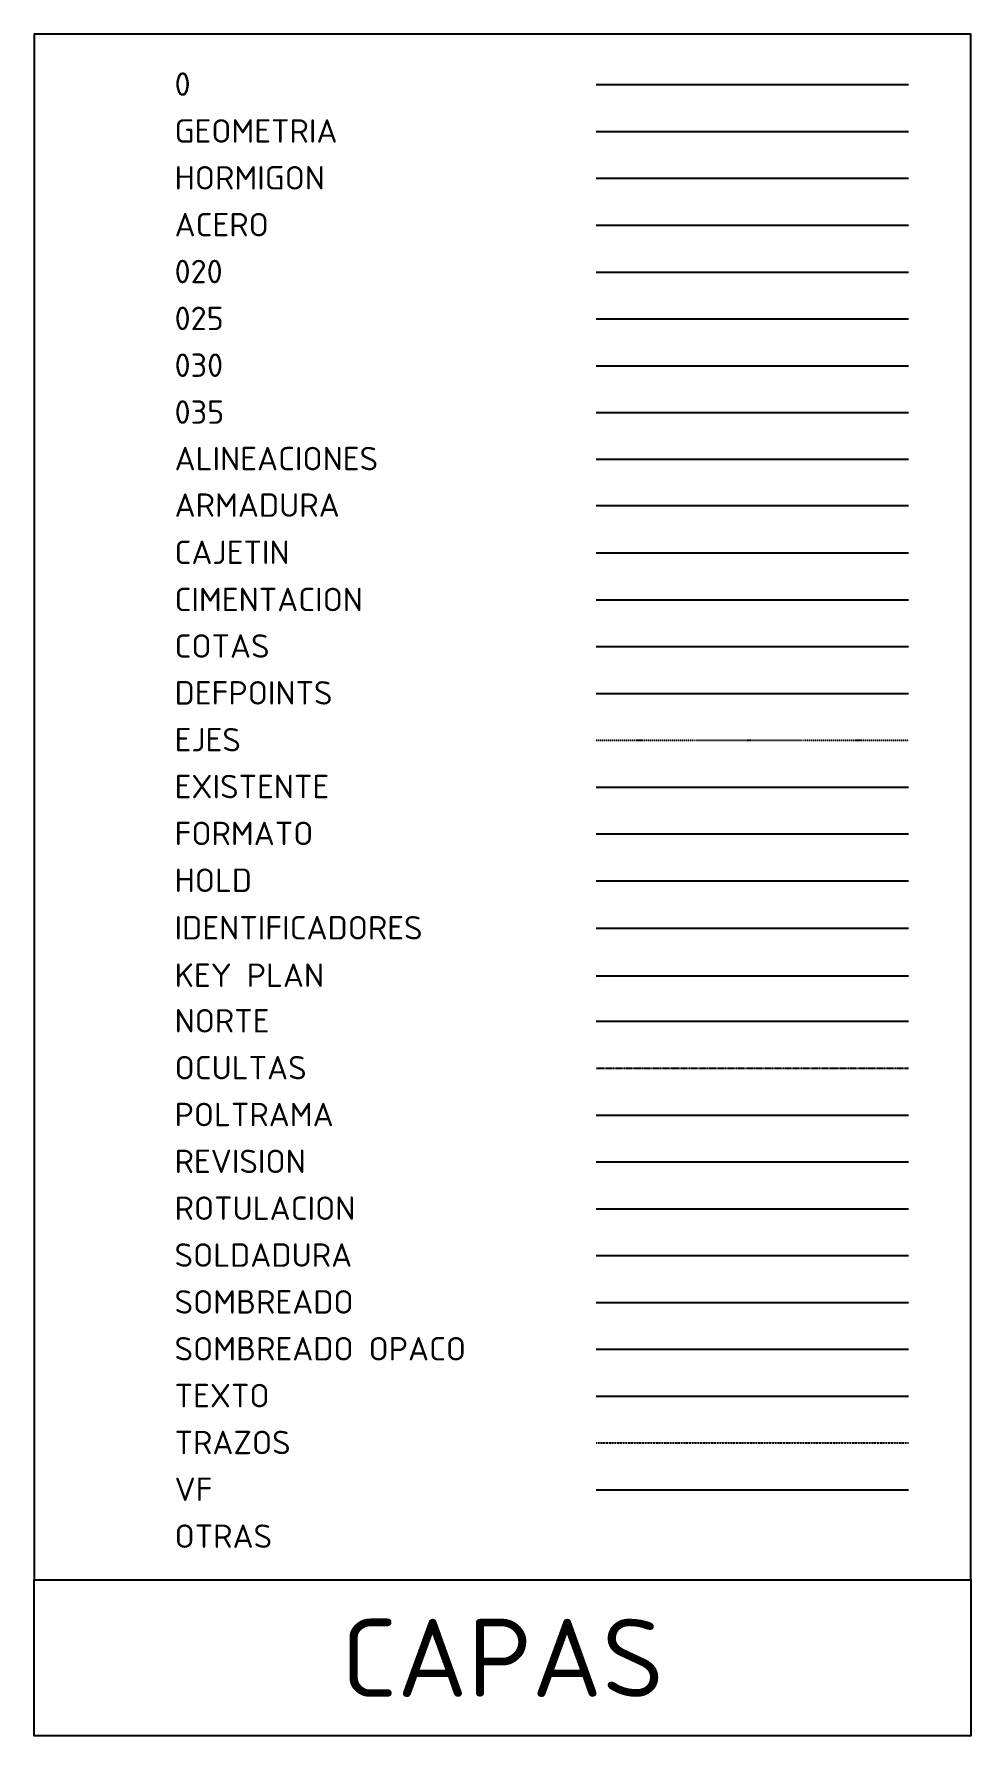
# Model space of a CAD drawing. Header units: millimetres. Extents: x 9508 to 4213564, y -7782 to 156074.
# Drawn here: x 9780 to 39780, y 67151 to 121641 of the extents above; entities that cross this region are included whole.
import ezdxf

# ---------------------------------------------------------------- set-up
doc = ezdxf.new("R2010")
doc.units = ezdxf.units.MM
for name, pattern in [('LÍNEAS_OCULTAS2', [4.7625, 3.175, -1.5875]), ('TRAZO_Y_PUNTO2', [12.7, 6.35, -3.175, 0, -3.175]), ('TRAZOS2', [9.525, 6.35, -3.175])]:
    doc.linetypes.add(name, pattern=pattern)
for name, color, linetype in [('020', 4, 'Continuous'), ('025', 5, 'Continuous'), ('030', 6, 'Continuous'), ('035', 7, 'Continuous'), ('ACERO', 3, 'Continuous'), ('ALINEACIONES', 30, 'Continuous'), ('ARMADURA', 6, 'Continuous'), ('CAJETIN', 7, 'Continuous'), ('CIMENTACION', 7, 'Continuous'), ('COTAS', 2, 'Continuous'), ('EJES', 9, 'TRAZO_Y_PUNTO2'), ('EXISTENTE', 253, 'Continuous'), ('FORMATO', 7, 'Continuous'), ('GEOMETRIA', 2, 'Continuous'), ('HOLD', 20, 'Continuous'), ('HORMIGON', 1, 'Continuous'), ('IDENTIFICADORES', 1, 'Continuous'), ('KEY PLAN', 7, 'Continuous'), ('NORTE', 30, 'Continuous'), ('OCULTAS', 1, 'LÍNEAS_OCULTAS2'), ('ROTULACION', 2, 'Continuous'), ('SOLDADURA', 1, 'Continuous'), ('SOMBREADO', 8, 'Continuous'), ('SOMBREADO OPACO', 253, 'Continuous'), ('TEXTO', 30, 'Continuous'), ('TRAZOS', 1, 'TRAZOS2')]:
    doc.layers.add(name, color=color, linetype=linetype)
doc.layers.add('POLTRAMA', color=8, linetype='Continuous', plot=False)
doc.layers.add('VF', color=7, linetype='Continuous', plot=False)
doc.layers.add('REVISION', color=1, linetype='Continuous', true_color=0xff0000)
doc.styles.add('TEX_1-1000', font='isocpeur.ttf', dxfattribs={"height": 2000})
doc.styles.add('TEX_1-300', font='isocpeur.ttf', dxfattribs={"height": 600})

msp = doc.modelspace()

# ---------------------------------------------------------------- texts
at = {"layer": 'TEXTO'}
for s, insert, char_height, width, attachment_point, style in [('0', (14280.1, 120412.7), 750, 6413.103, 1, 'TEX_1-300'), ('GEOMETRIA', (14280.1, 118912.7), 750, 6413.103, 1, 'TEX_1-300'), ('HORMIGON', (14280.1, 117412.7), 750, 6413.103, 1, 'TEX_1-300'), ('ACERO', (14280.1, 115912.7), 750, 6413.103, 1, 'TEX_1-300'), ('020', (14280.1, 114412.7), 750, 6413.103, 1, 'TEX_1-300'), ('025', (14280.1, 112912.7), 750, 6413.103, 1, 'TEX_1-300'), ('030', (14280.1, 111412.7), 750, 6413.103, 1, 'TEX_1-300'), ('035', (14280.1, 109912.2), 750, 6413.103, 1, 'TEX_1-300'), ('ALINEACIONES', (14280.1, 108422.9), 750, 6413.103, 1, 'TEX_1-300'), ('ARMADURA', (14280.1, 106933.6), 750, 6413.103, 1, 'TEX_1-300'), ('CAJETIN', (14280.1, 105422.9), 750, 6413.103, 1, 'TEX_1-300'), ('CIMENTACION', (14280.1, 103912.2), 750, 6413.103, 1, 'TEX_1-300'), ('COTAS', (14280.1, 102422.9), 750, 6413.103, 1, 'TEX_1-300'), ('DEFPOINTS', (14280.1, 100922.9), 750, 6413.103, 1, 'TEX_1-300'), ('EJES', (14280.1, 99422.9), 750, 6413.103, 1, 'TEX_1-300'), ('EXISTENTE', (14280.1, 97922.9), 750, 6413.103, 1, 'TEX_1-300'), ('FORMATO', (14280.1, 96422.9), 750, 6413.103, 1, 'TEX_1-300'), ('HOLD', (14280.1, 94922.9), 750, 6413.103, 1, 'TEX_1-300'), ('IDENTIFICADORES', (14280.1, 93402.4), 750, 6413.103, 1, 'TEX_1-300'), ('KEY PLAN', (14280.1, 91882), 750, 6413.103, 1, 'TEX_1-300'), ('NORTE', (14280.1, 90422.9), 750, 3599.788, 1, 'TEX_1-300'), ('OCULTAS', (14280.1, 88922.9), 750, 6413.103, 1, 'TEX_1-300'), ('POLTRAMA', (14280.1, 87422.9), 750, 6413.103, 1, 'TEX_1-300'), ('REVISION', (14280.1, 85922.9), 750, 6413.103, 1, 'TEX_1-300'), ('ROTULACION', (14280.1, 84422.9), 750, 6413.103, 1, 'TEX_1-300'), ('SOLDADURA', (14280.1, 82922.9), 750, 6413.103, 1, 'TEX_1-300'), ('SOMBREADO', (14280.1, 81422.9), 750, 6413.103, 1, 'TEX_1-300'), ('SOMBREADO OPACO', (14280.1, 79922.9), 750, 12482.147, 1, 'TEX_1-300'), ('TEXTO', (14280.1, 78422.9), 750, 6413.103, 1, 'TEX_1-300'), ('TRAZOS', (14280.1, 76922.9), 750, 6413.103, 1, 'TEX_1-300'), ('VF', (14280.1, 75422.9), 750, 6413.103, 1, 'TEX_1-300'), ('OTRAS', (14280.1, 73922.9), 750, 6413.103, 1, 'TEX_1-300'), ('CAPAS', (24780.1, 69651.2), 2500, 26701.248, 5, 'TEX_1-1000')]:
    msp.add_mtext(s, dxfattribs=dict(at, insert=insert, char_height=char_height, width=width, attachment_point=attachment_point, style=style))

# ---------------------------------------------------------------- linework, layer by layer
msp.add_line((27780.1, 120021.8), (37780.1, 120021.8))
at = {"layer": '020'}
msp.add_line((27780.1, 114021.8), (37780.1, 114021.8), dxfattribs=at)
at = {"layer": '025'}
msp.add_line((27780.1, 112521.8), (37780.1, 112521.8), dxfattribs=at)
at = {"layer": '030'}
msp.add_line((27780.1, 111021.8), (37780.1, 111021.8), dxfattribs=at)
at = {"layer": '035'}
msp.add_line((27780.1, 109521.3), (37780.1, 109521.3), dxfattribs=at)
at = {"layer": 'ACERO'}
msp.add_line((27780.1, 115521.8), (37780.1, 115521.8), dxfattribs=at)
at = {"layer": 'ALINEACIONES'}
msp.add_line((27780.1, 108032), (37780.1, 108032), dxfattribs=at)
at = {"layer": 'ARMADURA'}
msp.add_line((27780.1, 106542.8), (37780.1, 106542.8), dxfattribs=at)
at = {"layer": 'CAJETIN'}
msp.add_line((27780.1, 105032), (37780.1, 105032), dxfattribs=at)
for points in [[(9780.1, 72151.2), (39780.1, 72151.2), (39780.1, 121640.9), (9780.1, 121640.9)], [(9780.1, 72151.2), (39780.1, 72151.2), (39780.1, 67151.2), (9780.1, 67151.2), (9780.1, 72151.2)]]:
    msp.add_lwpolyline(points, close=True, dxfattribs=at)
at = {"layer": 'CIMENTACION'}
msp.add_line((27780.1, 103521.3), (37780.1, 103521.3), dxfattribs=at)
at = {"layer": 'COTAS'}
msp.add_line((27780.1, 102032), (37780.1, 102032), dxfattribs=at)
at = {"layer": 'Defpoints'}
msp.add_line((27780.1, 100532), (37780.1, 100532), dxfattribs=at)
at = {"layer": 'EJES'}
msp.add_line((27780.1, 99032), (37780.1, 99032), dxfattribs=at)
at = {"layer": 'EXISTENTE'}
msp.add_line((27780.1, 97532), (37780.1, 97532), dxfattribs=at)
at = {"layer": 'FORMATO'}
msp.add_line((27780.1, 96032), (37780.1, 96032), dxfattribs=at)
at = {"layer": 'GEOMETRIA'}
msp.add_line((27780.1, 118521.8), (37780.1, 118521.8), dxfattribs=at)
at = {"layer": 'HOLD'}
msp.add_line((27780.1, 94532), (37780.1, 94532), dxfattribs=at)
at = {"layer": 'HORMIGON'}
msp.add_line((27780.1, 117021.8), (37780.1, 117021.8), dxfattribs=at)
at = {"layer": 'IDENTIFICADORES'}
msp.add_line((27780.1, 93011.6), (37780.1, 93011.6), dxfattribs=at)
at = {"layer": 'KEY PLAN'}
msp.add_line((27780.1, 91491.1), (37780.1, 91491.1), dxfattribs=at)
at = {"layer": 'NORTE'}
msp.add_line((27780.1, 90032), (37780.1, 90032), dxfattribs=at)
at = {"layer": 'OCULTAS'}
msp.add_line((27780.1, 88532), (37780.1, 88532), dxfattribs=at)
at = {"layer": 'POLTRAMA'}
msp.add_line((27780.1, 87032), (37780.1, 87032), dxfattribs=at)
at = {"layer": 'REVISION'}
msp.add_line((27780.1, 85532), (37780.1, 85532), dxfattribs=at)
at = {"layer": 'ROTULACION'}
msp.add_line((27780.1, 84032), (37780.1, 84032), dxfattribs=at)
at = {"layer": 'SOLDADURA'}
msp.add_line((27780.1, 82532), (37780.1, 82532), dxfattribs=at)
at = {"layer": 'SOMBREADO'}
msp.add_line((27780.1, 81032), (37780.1, 81032), dxfattribs=at)
at = {"layer": 'SOMBREADO OPACO'}
msp.add_line((27780.1, 79532), (37780.1, 79532), dxfattribs=at)
at = {"layer": 'TEXTO'}
msp.add_line((27780.1, 78032), (37780.1, 78032), dxfattribs=at)
at = {"layer": 'TRAZOS'}
msp.add_line((27780.1, 76532), (37780.1, 76532), dxfattribs=at)
at = {"layer": 'VF'}
msp.add_line((27780.1, 75032), (37780.1, 75032), dxfattribs=at)

msp.set_redraw_order([(e.dxf.handle, doc.entitydb.next_handle()) for e in msp.query("TEXT MTEXT ATTDEF DIMENSION ARC_DIMENSION")])  # texts and dimensions are drawn at this point

doc.saveas('drawing.dxf')
